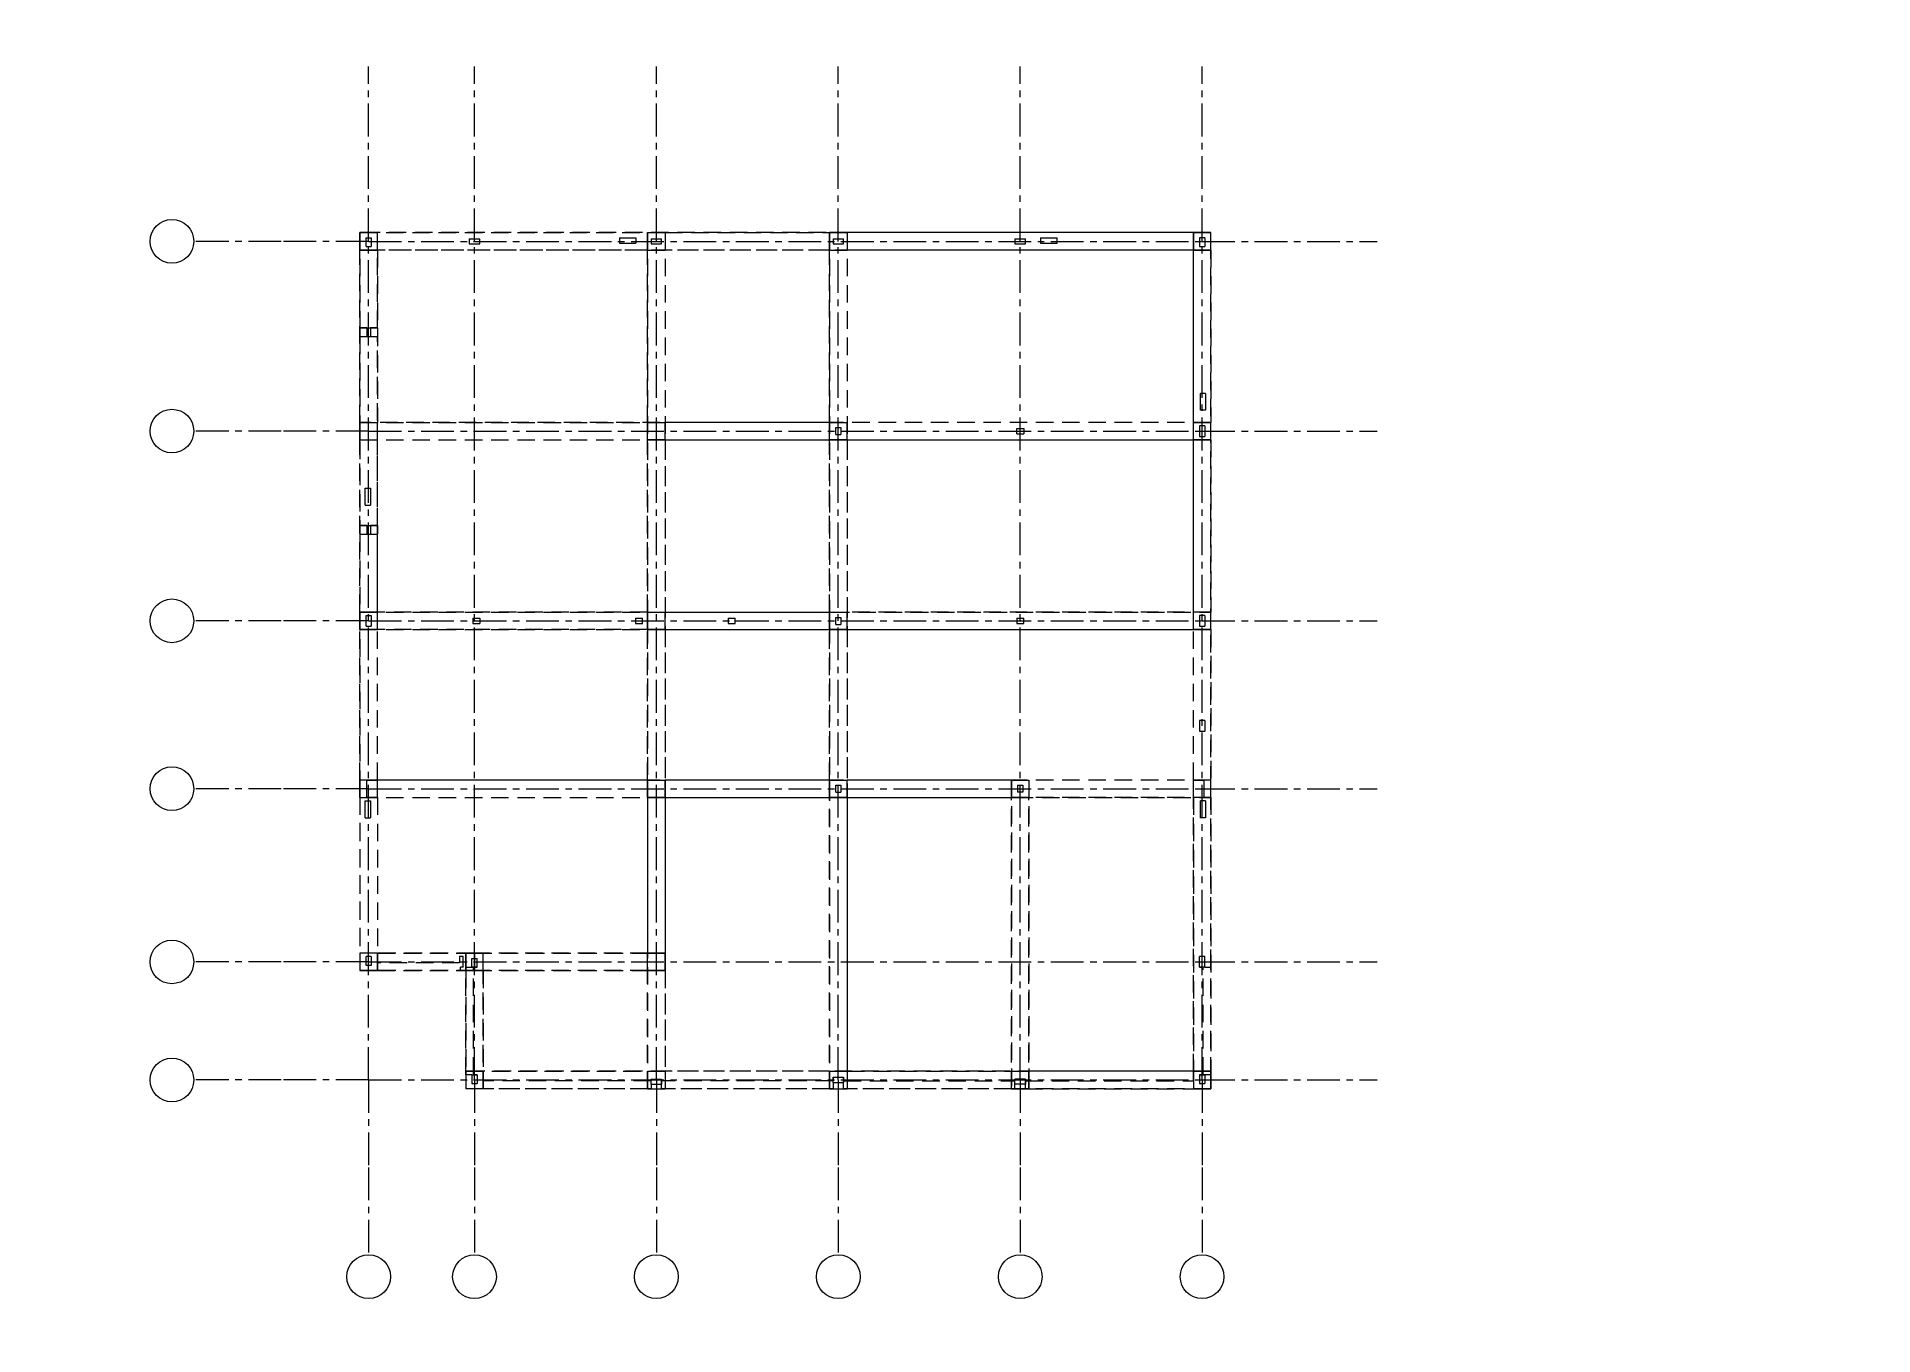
# Model space of a CAD drawing. Header units: millimetres. Extents: x 0 to 10920, y 0 to 297.
# Drawn here: x 420 to 840, y 0 to 297 of the extents above; entities that cross this region are included whole.
import ezdxf

# ---------------------------------------------------------------- set-up
doc = ezdxf.new("R2010")
doc.units = ezdxf.units.MM
for name, pattern in [('K5LT_AXLED', [12, 7.5, -1.5, 1.5, -1.5]), ('K5LT_DASHED', [6, 4, -2]), ('K5LT_THIN', [0])]:
    doc.linetypes.add(name, pattern=pattern)
doc.layers.add('Системный слой', color=7, linetype='Continuous')
doc.styles.add('KTEXTSTYLE', font='GOST_AU.SHX', dxfattribs={"width": 0.96, "height": 5})

# ---------------------------------------------------------------- blocks, each defined once
blk = doc.blocks.new('U184')
at = {"layer": 'Системный слой', "color": 30, "linetype": 'K5LT_AXLED', "lineweight": 18}
for p, q in [((475.91, 58.4), (455.91, 58.4)), ((495.91, 58.4), (475.91, 58.4)), ((495.91, 58.4), (686.51, 58.4)), ((686.51, 58.4), (726.51, 58.4))]:
    blk.add_line(p, q, dxfattribs=at)
at = {"layer": 'Системный слой', "color": 7, "linetype": 'K5LT_THIN', "lineweight": 18}
blk.add_arc((450.91, 58.4), 5, 0, 360, dxfattribs=at)
blk = doc.blocks.new('U185')
at = {"layer": 'Системный слой', "color": 30, "linetype": 'K5LT_AXLED', "lineweight": 18}
for p, q in [((475.91, 85.4), (455.91, 85.4)), ((495.91, 85.4), (475.91, 85.4)), ((495.91, 85.4), (686.51, 85.4)), ((686.51, 85.4), (726.51, 85.4))]:
    blk.add_line(p, q, dxfattribs=at)
at = {"layer": 'Системный слой', "color": 7, "linetype": 'K5LT_THIN', "lineweight": 18}
blk.add_arc((450.91, 85.4), 5, 0, 360, dxfattribs=at)
blk = doc.blocks.new('U186')
at = {"layer": 'Системный слой', "color": 30, "linetype": 'K5LT_AXLED', "lineweight": 18}
for p, q in [((475.91, 125), (455.91, 125)), ((495.91, 125), (475.91, 125)), ((495.91, 125), (686.51, 125)), ((686.51, 125), (726.51, 125))]:
    blk.add_line(p, q, dxfattribs=at)
at = {"layer": 'Системный слой', "color": 7, "linetype": 'K5LT_THIN', "lineweight": 18}
blk.add_arc((450.91, 125), 5, 0, 360, dxfattribs=at)
blk = doc.blocks.new('U187')
at = {"layer": 'Системный слой', "color": 30, "linetype": 'K5LT_AXLED', "lineweight": 18}
for p, q in [((475.91, 163.4), (455.91, 163.4)), ((495.91, 163.4), (475.91, 163.4)), ((495.91, 163.4), (686.51, 163.4)), ((686.51, 163.4), (726.51, 163.4))]:
    blk.add_line(p, q, dxfattribs=at)
at = {"layer": 'Системный слой', "color": 7, "linetype": 'K5LT_THIN', "lineweight": 18}
blk.add_arc((450.91, 163.4), 5, 0, 360, dxfattribs=at)
blk = doc.blocks.new('U188')
at = {"layer": 'Системный слой', "color": 30, "linetype": 'K5LT_AXLED', "lineweight": 18}
for p, q in [((475.91, 206.8), (455.91, 206.8)), ((495.91, 206.8), (475.91, 206.8)), ((495.91, 206.8), (686.51, 206.8)), ((686.51, 206.8), (726.51, 206.8))]:
    blk.add_line(p, q, dxfattribs=at)
at = {"layer": 'Системный слой', "color": 7, "linetype": 'K5LT_THIN', "lineweight": 18}
blk.add_arc((450.91, 206.8), 5, 0, 360, dxfattribs=at)
blk = doc.blocks.new('U189')
at = {"layer": 'Системный слой', "color": 30, "linetype": 'K5LT_AXLED', "lineweight": 18}
for p, q in [((475.91, 250.2), (455.91, 250.2)), ((495.91, 250.2), (475.91, 250.2)), ((495.91, 250.2), (686.51, 250.2)), ((686.51, 250.2), (726.51, 250.2))]:
    blk.add_line(p, q, dxfattribs=at)
at = {"layer": 'Системный слой', "color": 7, "linetype": 'K5LT_THIN', "lineweight": 18}
blk.add_arc((450.91, 250.2), 5, 0, 360, dxfattribs=at)
blk = doc.blocks.new('U190')
at = {"layer": 'Системный слой', "color": 30, "linetype": 'K5LT_AXLED', "lineweight": 18}
for p, q in [((495.91, 250.2), (495.91, 290.2)), ((495.91, 58.4), (495.91, 250.2)), ((495.91, 58.4), (495.91, 38.4)), ((495.91, 38.4), (495.91, 18.4))]:
    blk.add_line(p, q, dxfattribs=at)
at = {"layer": 'Системный слой', "color": 7, "linetype": 'K5LT_THIN', "lineweight": 18}
blk.add_arc((495.91, 13.4), 5, 0, 360, dxfattribs=at)
blk = doc.blocks.new('U191')
at = {"layer": 'Системный слой', "color": 30, "linetype": 'K5LT_AXLED', "lineweight": 18}
for p, q in [((520.11, 250.2), (520.11, 290.2)), ((520.11, 58.4), (520.11, 250.2)), ((520.11, 58.4), (520.11, 38.4)), ((520.11, 38.4), (520.11, 18.4))]:
    blk.add_line(p, q, dxfattribs=at)
at = {"layer": 'Системный слой', "color": 7, "linetype": 'K5LT_THIN', "lineweight": 18}
blk.add_arc((520.11, 13.4), 5, 0, 360, dxfattribs=at)
blk = doc.blocks.new('U192')
at = {"layer": 'Системный слой', "color": 30, "linetype": 'K5LT_AXLED', "lineweight": 18}
for p, q in [((561.71, 250.2), (561.71, 290.2)), ((561.71, 58.4), (561.71, 250.2)), ((561.71, 58.4), (561.71, 38.4)), ((561.71, 38.4), (561.71, 18.4))]:
    blk.add_line(p, q, dxfattribs=at)
at = {"layer": 'Системный слой', "color": 7, "linetype": 'K5LT_THIN', "lineweight": 18}
blk.add_arc((561.71, 13.4), 5, 0, 360, dxfattribs=at)
blk = doc.blocks.new('U193')
at = {"layer": 'Системный слой', "color": 30, "linetype": 'K5LT_AXLED', "lineweight": 18}
for p, q in [((603.31, 250.2), (603.31, 290.2)), ((603.31, 58.4), (603.31, 250.2)), ((603.31, 58.4), (603.31, 38.4)), ((603.31, 38.4), (603.31, 18.4))]:
    blk.add_line(p, q, dxfattribs=at)
at = {"layer": 'Системный слой', "color": 7, "linetype": 'K5LT_THIN', "lineweight": 18}
blk.add_arc((603.31, 13.4), 5, 0, 360, dxfattribs=at)
blk = doc.blocks.new('U194')
at = {"layer": 'Системный слой', "color": 30, "linetype": 'K5LT_AXLED', "lineweight": 18}
for p, q in [((644.91, 250.2), (644.91, 290.2)), ((644.91, 58.4), (644.91, 250.2)), ((644.91, 58.4), (644.91, 38.4)), ((644.91, 38.4), (644.91, 18.4))]:
    blk.add_line(p, q, dxfattribs=at)
at = {"layer": 'Системный слой', "color": 7, "linetype": 'K5LT_THIN', "lineweight": 18}
blk.add_arc((644.91, 13.4), 5, 0, 360, dxfattribs=at)
blk = doc.blocks.new('U195')
at = {"layer": 'Системный слой', "color": 30, "linetype": 'K5LT_AXLED', "lineweight": 18}
for p, q in [((686.51, 250.2), (686.51, 290.2)), ((686.51, 58.4), (686.51, 250.2)), ((686.51, 58.4), (686.51, 38.4)), ((686.51, 38.4), (686.51, 18.4))]:
    blk.add_line(p, q, dxfattribs=at)
at = {"layer": 'Системный слой', "color": 7, "linetype": 'K5LT_THIN', "lineweight": 18}
blk.add_arc((686.51, 13.4), 5, 0, 360, dxfattribs=at)
blk = doc.blocks.new('U183')
at = {"layer": 'Системный слой'}
for name in ['U190', 'U191', 'U192', 'U193', 'U194', 'U195', 'U189', 'U188', 'U187', 'U186', 'U185', 'U184']:
    blk.add_blockref(name, (0, 0), dxfattribs=at)
blk = doc.blocks.new('U276')
at = {"layer": 'Системный слой', "color": 7, "linetype": 'K5LT_DASHED', "lineweight": 18}
for p, q in [((493.91, 252.2), (493.91, 230.4)), ((493.91, 252.2), (497.91, 252.2)), ((493.91, 248.2), (493.91, 252.2)), ((497.91, 252.2), (493.91, 252.2)), ((493.91, 252.2), (493.91, 248.2)), ((493.91, 252.2), (559.71, 252.2)), ((497.91, 230.4), (497.91, 252.2)), ((497.91, 248.2), (497.91, 252.2)), ((497.91, 248.2), (497.91, 252.2)), ((684.51, 252.2), (497.91, 252.2)), ((559.71, 248.2), (559.71, 252.2)), ((559.71, 252.2), (563.71, 252.2)), ((559.71, 208.8), (559.71, 252.2)), ((559.71, 252.2), (563.71, 252.2)), ((559.71, 252.2), (559.71, 56.4)), ((563.71, 252.2), (563.71, 248.2)), ((563.71, 252.2), (601.31, 252.2)), ((563.71, 252.2), (563.71, 208.8)), ((563.71, 252.2), (563.71, 56.4)), ((601.31, 248.2), (601.31, 252.2)), ((601.31, 252.2), (605.31, 252.2)), ((605.31, 252.2), (601.31, 252.2)), ((601.31, 208.8), (601.31, 252.2)), ((601.31, 252.2), (601.31, 56.4)), ((605.31, 252.2), (605.31, 248.2)), ((688.51, 252.2), (605.31, 252.2)), ((605.31, 252.2), (605.31, 208.8)), ((605.31, 252.2), (605.31, 56.4)), ((684.51, 252.2), (684.51, 248.2)), ((684.51, 252.2), (688.51, 252.2)), ((684.51, 248.2), (684.51, 252.2)), ((684.51, 252.2), (688.51, 252.2)), ((684.51, 127), (684.51, 252.2)), ((688.51, 248.2), (688.51, 252.2)), ((688.51, 84.2), (688.51, 252.2)), ((688.51, 248.2), (688.51, 252.2)), ((493.91, 208.8), (493.91, 248.2)), ((493.91, 248.2), (497.91, 248.2)), ((497.91, 248.2), (493.91, 248.2)), ((559.71, 248.2), (493.91, 248.2)), ((495.31, 249), (495.31, 251)), ((495.31, 251), (496.51, 251)), ((495.31, 249), (496.51, 249)), ((496.51, 251), (496.51, 249)), ((497.91, 248.2), (497.91, 208.8)), ((684.51, 248.2), (497.91, 248.2)), ((518.91, 250.8), (518.91, 249.6)), ((518.91, 250.8), (521.31, 250.8)), ((518.91, 249.6), (521.31, 249.6)), ((521.31, 249.6), (521.31, 250.8)), ((553.29, 251), (553.29, 249.8)), ((553.29, 251), (557.04, 251)), ((553.29, 249.8), (557.04, 249.8)), ((557.04, 251), (557.04, 249.8)), ((559.71, 248.2), (563.71, 248.2)), ((560.51, 250.8), (560.51, 249.6)), ((560.51, 250.8), (562.91, 250.8)), ((560.51, 249.6), (562.91, 249.6)), ((562.91, 249.6), (562.91, 250.8)), ((601.31, 248.2), (563.71, 248.2)), ((601.31, 248.2), (605.31, 248.2)), ((602.11, 250.8), (602.11, 249.6)), ((602.11, 250.8), (604.51, 250.8)), ((602.11, 249.6), (604.51, 249.6)), ((604.51, 249.6), (604.51, 250.8)), ((688.51, 248.2), (605.31, 248.2)), ((643.71, 250.8), (643.71, 249.6)), ((643.71, 250.8), (646.11, 250.8)), ((643.71, 249.6), (646.11, 249.6)), ((646.11, 249.6), (646.11, 250.8)), ((649.59, 251), (649.59, 249.8)), ((649.59, 251), (653.34, 251)), ((649.59, 249.8), (653.34, 249.8)), ((653.34, 249.8), (653.34, 251)), ((684.51, 248.2), (688.51, 248.2)), ((684.51, 208.8), (684.51, 248.2)), ((684.51, 248.2), (688.51, 248.2)), ((687.11, 251), (685.91, 251)), ((685.91, 251), (685.91, 249)), ((685.91, 249), (687.11, 249)), ((687.11, 251), (687.11, 249)), ((688.51, 248.2), (688.51, 208.8)), ((495.51, 230.4), (493.91, 230.4)), ((493.91, 230.4), (493.91, 228.4)), ((493.91, 230.4), (497.91, 230.4)), ((493.91, 228.4), (495.51, 228.4)), ((493.91, 228.4), (493.91, 185.2)), ((493.91, 228.4), (497.91, 228.4)), ((495.51, 230.4), (495.51, 228.4)), ((495.51, 230.4), (496.31, 230.4)), ((495.51, 228.4), (496.31, 228.4)), ((497.91, 230.4), (496.31, 230.4)), ((496.31, 230.4), (496.31, 228.4)), ((496.31, 228.4), (497.91, 228.4)), ((497.91, 230.4), (497.91, 228.4)), ((497.91, 185.2), (497.91, 228.4)), ((687.31, 215.43), (686.11, 215.43)), ((686.11, 211.57), (686.11, 215.43)), ((687.31, 215.43), (687.31, 211.57)), ((687.31, 211.57), (686.11, 211.57)), ((493.91, 208.8), (497.91, 208.8)), ((493.91, 204.8), (493.91, 208.8)), ((493.91, 208.8), (493.91, 204.8)), ((493.91, 208.8), (559.71, 208.8)), ((688.51, 208.8), (493.91, 208.8)), ((497.91, 204.8), (497.91, 208.8)), ((559.71, 204.8), (559.71, 208.8)), ((559.71, 208.8), (563.71, 208.8)), ((559.71, 204.8), (559.71, 208.8)), ((559.71, 208.8), (563.71, 208.8)), ((563.71, 204.8), (563.71, 208.8)), ((601.31, 208.8), (563.71, 208.8)), ((563.71, 204.8), (563.71, 208.8)), ((601.31, 204.8), (601.31, 208.8)), ((601.31, 208.8), (605.31, 208.8)), ((601.31, 204.8), (601.31, 208.8)), ((601.31, 208.8), (605.31, 208.8)), ((602.71, 206), (602.71, 207.6)), ((602.71, 207.6), (603.91, 207.6)), ((602.71, 206), (603.91, 206)), ((603.91, 207.6), (603.91, 206)), ((605.31, 204.8), (605.31, 208.8)), ((688.51, 208.8), (605.31, 208.8)), ((605.31, 204.8), (605.31, 208.8)), ((644.11, 206.2), (644.11, 207.4)), ((644.11, 207.4), (645.71, 207.4)), ((644.11, 206.2), (645.71, 206.2)), ((645.71, 207.4), (645.71, 206.2)), ((684.51, 208.8), (688.51, 208.8)), ((684.51, 204.8), (684.51, 208.8)), ((687.11, 208), (685.91, 208)), ((685.91, 208), (685.91, 205.6)), ((687.11, 208), (687.11, 205.6)), ((688.51, 204.8), (688.51, 208.8)), ((688.51, 204.8), (688.51, 208.8)), ((493.91, 165.4), (493.91, 204.8)), ((493.91, 204.8), (497.91, 204.8)), ((493.91, 204.8), (559.71, 204.8)), ((493.91, 204.8), (688.51, 204.8)), ((497.91, 165.4), (497.91, 204.8)), ((559.71, 204.8), (563.71, 204.8)), ((563.71, 204.8), (559.71, 204.8)), ((559.71, 165.4), (559.71, 204.8)), ((563.71, 204.8), (601.31, 204.8)), ((563.71, 204.8), (563.71, 165.4)), ((601.31, 204.8), (605.31, 204.8)), ((605.31, 204.8), (601.31, 204.8)), ((601.31, 165.4), (601.31, 204.8)), ((605.31, 204.8), (688.51, 204.8)), ((605.31, 204.8), (605.31, 165.4)), ((688.51, 204.8), (684.51, 204.8)), ((684.51, 165.4), (684.51, 204.8)), ((685.91, 205.6), (687.11, 205.6)), ((688.51, 204.8), (688.51, 165.4)), ((495.11, 189.87), (495.11, 193.73)), ((495.11, 193.73), (496.31, 193.73)), ((496.31, 193.73), (496.31, 189.87)), ((495.11, 189.87), (496.31, 189.87)), ((495.51, 185.2), (493.91, 185.2)), ((493.91, 185.2), (493.91, 183.2)), ((493.91, 185.2), (497.91, 185.2)), ((495.51, 185.2), (495.51, 183.2)), ((495.51, 185.2), (496.31, 185.2)), ((497.91, 185.2), (496.31, 185.2)), ((496.31, 185.2), (496.31, 183.2)), ((497.91, 185.2), (497.91, 183.2)), ((493.91, 183.2), (495.51, 183.2)), ((493.91, 183.2), (493.91, 83.4)), ((493.91, 183.2), (497.91, 183.2)), ((495.51, 183.2), (496.31, 183.2)), ((496.31, 183.2), (497.91, 183.2)), ((497.91, 127), (497.91, 183.2)), ((497.91, 165.4), (493.91, 165.4)), ((493.91, 161.4), (493.91, 165.4)), ((559.71, 165.4), (493.91, 165.4)), ((493.91, 165.4), (493.91, 161.4)), ((493.91, 165.4), (688.51, 165.4)), ((495.31, 162.2), (495.31, 164.6)), ((495.31, 164.6), (496.51, 164.6)), ((496.51, 164.6), (496.51, 162.2)), ((497.91, 161.4), (497.91, 165.4)), ((519.71, 164), (519.71, 162.8)), ((519.71, 164), (521.31, 164)), ((521.31, 164), (521.31, 162.8)), ((556.91, 164), (556.91, 162.8)), ((556.91, 164), (558.51, 164)), ((558.51, 162.8), (558.51, 164)), ((559.71, 165.4), (559.71, 161.4)), ((559.71, 165.4), (563.71, 165.4)), ((559.71, 161.4), (559.71, 165.4)), ((559.71, 165.4), (563.71, 165.4)), ((563.71, 161.4), (563.71, 165.4)), ((563.71, 165.4), (601.31, 165.4)), ((563.71, 161.4), (563.71, 165.4)), ((578.11, 164), (578.11, 162.8)), ((578.11, 164), (579.71, 164)), ((579.71, 162.8), (579.71, 164)), ((601.31, 165.4), (601.31, 161.4)), ((601.31, 165.4), (605.31, 165.4)), ((601.31, 161.4), (601.31, 165.4)), ((601.31, 165.4), (605.31, 165.4)), ((602.71, 162.6), (602.71, 164.2)), ((602.71, 164.2), (603.91, 164.2)), ((603.91, 164.2), (603.91, 162.6)), ((605.31, 161.4), (605.31, 165.4)), ((688.51, 165.4), (605.31, 165.4)), ((605.31, 161.4), (605.31, 165.4)), ((644.11, 164), (644.11, 162.8)), ((644.11, 164), (645.71, 164)), ((645.71, 162.8), (645.71, 164)), ((688.51, 165.4), (684.51, 165.4)), ((684.51, 161.4), (684.51, 165.4)), ((687.11, 164.6), (685.91, 164.6)), ((685.91, 164.6), (685.91, 162.2)), ((687.11, 164.6), (687.11, 162.2)), ((688.51, 161.4), (688.51, 165.4)), ((688.51, 161.4), (688.51, 165.4)), ((493.91, 127), (493.91, 161.4)), ((497.91, 161.4), (493.91, 161.4)), ((559.71, 161.4), (493.91, 161.4)), ((493.91, 161.4), (688.51, 161.4)), ((495.31, 162.2), (496.51, 162.2)), ((497.91, 127), (497.91, 161.4)), ((519.71, 162.8), (521.31, 162.8)), ((556.91, 162.8), (558.51, 162.8)), ((559.71, 161.4), (563.71, 161.4)), ((563.71, 161.4), (559.71, 161.4)), ((559.71, 127), (559.71, 161.4)), ((563.71, 161.4), (601.31, 161.4)), ((563.71, 161.4), (563.71, 127)), ((578.11, 162.8), (579.71, 162.8)), ((601.31, 161.4), (605.31, 161.4)), ((605.31, 161.4), (601.31, 161.4)), ((601.31, 127), (601.31, 161.4)), ((602.71, 162.6), (603.91, 162.6)), ((605.31, 161.4), (688.51, 161.4)), ((605.31, 161.4), (605.31, 127)), ((644.11, 162.8), (645.71, 162.8)), ((688.51, 161.4), (684.51, 161.4)), ((684.51, 127), (684.51, 161.4)), ((685.91, 162.2), (687.11, 162.2)), ((688.51, 161.4), (688.51, 127)), ((687.11, 140.6), (685.91, 140.6)), ((685.91, 140.6), (685.91, 138.2)), ((687.11, 140.6), (687.11, 138.2)), ((685.91, 138.2), (687.11, 138.2)), ((493.91, 123), (493.91, 127)), ((497.91, 127), (493.91, 127)), ((559.71, 127), (493.91, 127)), ((493.91, 127), (493.91, 123)), ((688.51, 127), (493.91, 127)), ((495.51, 123), (495.51, 127)), ((495.51, 127), (497.91, 127)), ((497.91, 123), (497.91, 127)), ((559.71, 123), (559.71, 127)), ((559.71, 127), (563.71, 127)), ((559.71, 127), (559.71, 123)), ((559.71, 127), (563.71, 127)), ((563.71, 123), (563.71, 127)), ((601.31, 127), (563.71, 127)), ((563.71, 127), (563.71, 123)), ((601.31, 123), (601.31, 127)), ((601.31, 127), (605.31, 127)), ((601.31, 127), (601.31, 123)), ((601.31, 127), (605.31, 127)), ((605.31, 123), (605.31, 127)), ((605.31, 123), (605.31, 127)), ((642.91, 127), (605.31, 127)), ((642.91, 123), (642.91, 127)), ((642.91, 127), (646.91, 127)), ((642.91, 127), (646.91, 127)), ((642.91, 127), (642.91, 56.4)), ((642.91, 127), (642.91, 123)), ((688.51, 127), (646.91, 127)), ((646.91, 127), (646.91, 123)), ((646.91, 127), (646.91, 56.4)), ((646.91, 127), (646.91, 123)), ((688.51, 127), (684.51, 127)), ((684.51, 123), (684.51, 127)), ((684.51, 127), (686.91, 127)), ((686.91, 127), (686.91, 123)), ((688.51, 123), (688.51, 127)), ((688.51, 123), (688.51, 127)), ((493.91, 123), (497.91, 123)), ((493.91, 123), (493.91, 87.4)), ((493.91, 123), (559.71, 123)), ((493.91, 123), (688.51, 123)), ((495.11, 118.38), (495.11, 122.2)), ((495.11, 122.2), (496.31, 122.2)), ((497.91, 123), (495.51, 123)), ((496.31, 122.2), (496.31, 118.38)), ((497.91, 123), (497.91, 83.4)), ((497.91, 123), (497.91, 87.4)), ((563.71, 123), (559.71, 123)), ((559.71, 123), (559.71, 87.4)), ((559.71, 123), (563.71, 123)), ((563.71, 123), (563.71, 87.4)), ((563.71, 123), (601.31, 123)), ((605.31, 123), (601.31, 123)), ((601.31, 56.4), (601.31, 123)), ((601.31, 123), (605.31, 123)), ((602.71, 124.2), (602.71, 125.8)), ((602.71, 125.8), (603.91, 125.8)), ((602.71, 124.2), (603.91, 124.2)), ((603.91, 125.8), (603.91, 124.2)), ((605.31, 123), (605.31, 56.4)), ((605.31, 123), (642.91, 123)), ((642.91, 123), (646.91, 123)), ((646.91, 123), (642.91, 123)), ((642.91, 56.4), (642.91, 123)), ((644.31, 125.8), (644.31, 124.2)), ((644.31, 125.8), (645.51, 125.8)), ((645.51, 124.2), (644.31, 124.2)), ((645.51, 125.8), (645.51, 124.2)), ((688.51, 123), (646.91, 123)), ((646.91, 56.4), (646.91, 123)), ((688.51, 123), (684.51, 123)), ((684.51, 60.4), (684.51, 123)), ((686.91, 123), (684.51, 123)), ((684.51, 123), (684.51, 56.4)), ((687.31, 122.2), (686.11, 122.2)), ((686.11, 118.38), (686.11, 122.2)), ((687.31, 122.2), (687.31, 118.38)), ((688.51, 123), (688.51, 60.4)), ((495.11, 118.38), (496.31, 118.38)), ((687.31, 118.38), (686.11, 118.38)), ((497.91, 87.4), (493.91, 87.4)), ((493.91, 87.4), (493.91, 83.4)), ((497.91, 87.4), (493.91, 87.4)), ((493.91, 87.4), (493.91, 83.4)), ((520.11, 87.4), (493.91, 87.4)), ((496.51, 86.6), (495.31, 86.6)), ((495.31, 84.6), (495.31, 86.6)), ((496.51, 84.6), (495.31, 84.6)), ((496.51, 86.6), (496.51, 84.6)), ((497.91, 87.4), (497.91, 83.4)), ((497.91, 83.4), (497.91, 87.4)), ((497.91, 85.16), (497.91, 87.4)), ((497.91, 87.4), (518.11, 87.4)), ((516.71, 85.16), (497.91, 85.16)), ((497.91, 85.16), (497.91, 83.4)), ((517.51, 86.6), (516.71, 86.6)), ((516.71, 86.6), (516.71, 85.16)), ((517.51, 84.2), (516.91, 84.2)), ((516.91, 83.4), (516.91, 84.2)), ((517.51, 84.2), (517.51, 86.6)), ((518.11, 84.2), (518.11, 87.4)), ((518.11, 83.4), (518.11, 87.4)), ((518.11, 87.4), (522.11, 87.4)), ((520.11, 87.4), (518.11, 87.4)), ((518.11, 87.4), (518.11, 83.4)), ((518.11, 59.6), (518.11, 84.2)), ((518.11, 84.2), (519.51, 84.2)), ((519.51, 84.2), (519.51, 86.2)), ((519.51, 86.2), (520.71, 86.2)), ((519.51, 84.2), (519.87, 84.2)), ((520.71, 84.2), (519.51, 84.2)), ((519.87, 59.6), (519.87, 84.2)), ((519.87, 84.2), (520.71, 84.2)), ((559.71, 87.4), (520.11, 87.4)), ((520.11, 83.4), (520.11, 87.4)), ((520.11, 87.4), (563.71, 87.4)), ((520.11, 87.4), (520.11, 83.4)), ((520.71, 84.2), (520.71, 86.2)), ((522.11, 83.4), (522.11, 87.4)), ((522.11, 56.4), (522.11, 87.4)), ((559.71, 83.4), (559.71, 87.4)), ((563.71, 87.4), (559.71, 87.4)), ((559.71, 83.4), (559.71, 87.4)), ((559.71, 87.4), (563.71, 87.4)), ((563.71, 83.4), (563.71, 87.4)), ((563.71, 87.4), (563.71, 83.4)), ((685.91, 84.2), (685.91, 86.6)), ((687.11, 86.6), (685.91, 86.6)), ((685.91, 84.2), (686.75, 84.2)), ((687.11, 84.2), (685.91, 84.2)), ((686.75, 59.6), (686.75, 84.2)), ((687.11, 84.2), (686.75, 84.2)), ((687.11, 84.2), (687.11, 86.6)), ((687.11, 84.2), (688.51, 84.2)), ((688.51, 59.6), (688.51, 84.2)), ((493.91, 83.4), (497.91, 83.4)), ((497.91, 83.4), (493.91, 83.4)), ((520.11, 83.4), (493.91, 83.4)), ((497.91, 83.4), (516.91, 83.4)), ((516.91, 83.4), (518.11, 83.4)), ((522.11, 83.4), (518.11, 83.4)), ((518.11, 83.4), (518.11, 60.4)), ((518.11, 83.4), (520.11, 83.4)), ((559.71, 83.4), (520.11, 83.4)), ((520.11, 83.4), (563.71, 83.4)), ((522.11, 83.4), (522.11, 60.4)), ((563.71, 83.4), (559.71, 83.4)), ((559.71, 56.4), (559.71, 83.4)), ((559.71, 83.4), (563.71, 83.4)), ((563.71, 83.4), (563.71, 56.4)), ((522.11, 60.4), (518.11, 60.4)), ((518.11, 60.4), (518.11, 56.4)), ((518.11, 60.4), (559.71, 60.4)), ((518.11, 60.4), (522.11, 60.4)), ((518.11, 60.4), (518.11, 56.4)), ((519.51, 59.6), (518.11, 59.6)), ((518.11, 59.6), (518.11, 56.4)), ((519.51, 59.6), (519.87, 59.6)), ((519.51, 59.6), (519.51, 57.6)), ((519.51, 59.6), (520.71, 59.6)), ((520.71, 59.6), (519.87, 59.6)), ((520.71, 59.6), (520.71, 57.6)), ((684.51, 60.4), (522.11, 60.4)), ((522.11, 60.4), (522.11, 58.16)), ((522.11, 56.4), (522.11, 60.4)), ((522.11, 60.4), (522.11, 56.4)), ((559.71, 56.4), (559.71, 60.4)), ((559.71, 60.4), (563.71, 60.4)), ((563.71, 60.4), (563.71, 56.4)), ((601.31, 60.4), (563.71, 60.4)), ((601.31, 56.4), (601.31, 60.4)), ((601.31, 60.4), (605.31, 60.4)), ((602.11, 59), (602.11, 58.16)), ((602.11, 59), (604.51, 59)), ((602.11, 57.8), (602.11, 59)), ((604.51, 59), (604.51, 58.16)), ((604.51, 57.8), (604.51, 59)), ((605.31, 60.4), (605.31, 56.4)), ((605.31, 60.4), (642.91, 60.4)), ((642.91, 56.4), (642.91, 60.4)), ((642.91, 60.4), (646.91, 60.4)), ((646.91, 60.4), (646.91, 56.4)), ((688.51, 60.4), (646.91, 60.4)), ((684.51, 58.16), (684.51, 60.4)), ((684.51, 60.4), (684.51, 56.4)), ((684.51, 60.4), (688.51, 60.4)), ((688.51, 60.4), (684.51, 60.4)), ((684.51, 60.4), (684.51, 56.4)), ((686.75, 59.6), (685.91, 59.6)), ((685.91, 59.6), (685.91, 57.6)), ((685.91, 59.6), (687.11, 59.6)), ((687.11, 59.6), (686.75, 59.6)), ((688.51, 59.6), (687.11, 59.6)), ((687.11, 59.6), (687.11, 57.6)), ((688.51, 56.4), (688.51, 60.4)), ((688.51, 60.4), (688.51, 56.4)), ((688.51, 59.6), (688.51, 56.4)), ((522.11, 56.4), (518.11, 56.4)), ((559.71, 56.4), (518.11, 56.4)), ((522.11, 56.4), (518.11, 56.4)), ((519.51, 57.6), (520.71, 57.6)), ((560.51, 58.16), (522.11, 58.16)), ((522.11, 58.16), (522.11, 56.4)), ((560.51, 56.4), (522.11, 56.4)), ((559.71, 56.4), (563.71, 56.4)), ((559.71, 56.4), (563.71, 56.4)), ((560.51, 58.16), (560.51, 58.6)), ((560.51, 58.6), (562.91, 58.6)), ((560.51, 57.4), (560.51, 58.6)), ((560.51, 57.4), (560.51, 58.16)), ((560.51, 57.4), (560.51, 56.4)), ((560.51, 57.4), (562.91, 57.4)), ((560.51, 56.4), (562.91, 56.4)), ((562.91, 58.6), (562.91, 58.16)), ((562.91, 58.6), (562.91, 57.4)), ((602.11, 58.16), (562.91, 58.16)), ((562.91, 57.4), (562.91, 58.16)), ((562.91, 56.4), (562.91, 57.4)), ((602.11, 56.4), (562.91, 56.4)), ((601.31, 56.4), (563.71, 56.4)), ((601.31, 56.4), (605.31, 56.4)), ((601.31, 56.4), (605.31, 56.4)), ((602.11, 57.8), (602.11, 58.16)), ((602.11, 57.8), (602.11, 56.4)), ((602.11, 57.8), (604.51, 57.8)), ((602.11, 56.4), (604.51, 56.4)), ((604.51, 58.16), (643.71, 58.16)), ((604.51, 58.16), (604.51, 57.8)), ((604.51, 56.4), (604.51, 57.8)), ((643.71, 56.4), (604.51, 56.4)), ((642.91, 56.4), (605.31, 56.4)), ((642.91, 56.4), (646.91, 56.4)), ((646.91, 56.4), (642.91, 56.4)), ((646.11, 58.6), (643.71, 58.6)), ((643.71, 58.16), (643.71, 58.6)), ((643.71, 57.4), (643.71, 58.6)), ((643.71, 57.4), (643.71, 58.16)), ((646.11, 57.4), (643.71, 57.4)), ((643.71, 56.4), (643.71, 57.4)), ((646.11, 56.4), (643.71, 56.4)), ((646.11, 58.16), (646.11, 58.6)), ((646.11, 58.6), (646.11, 57.4)), ((646.11, 57.4), (646.11, 58.16)), ((646.11, 58.16), (684.51, 58.16)), ((646.11, 56.4), (646.11, 57.4)), ((646.11, 56.4), (684.51, 56.4)), ((688.51, 56.4), (646.91, 56.4)), ((684.51, 58.16), (684.51, 56.4)), ((684.51, 56.4), (688.51, 56.4)), ((688.51, 56.4), (684.51, 56.4)), ((685.91, 57.6), (687.11, 57.6))]:
    blk.add_line(p, q, dxfattribs=at)

msp = doc.modelspace()

# ---------------------------------------------------------------- block references
at = {"layer": 'Системный слой'}
for name in ['U183', 'U276']:
    msp.add_blockref(name, (0, 0), dxfattribs=at)

doc.saveas('drawing.dxf')
